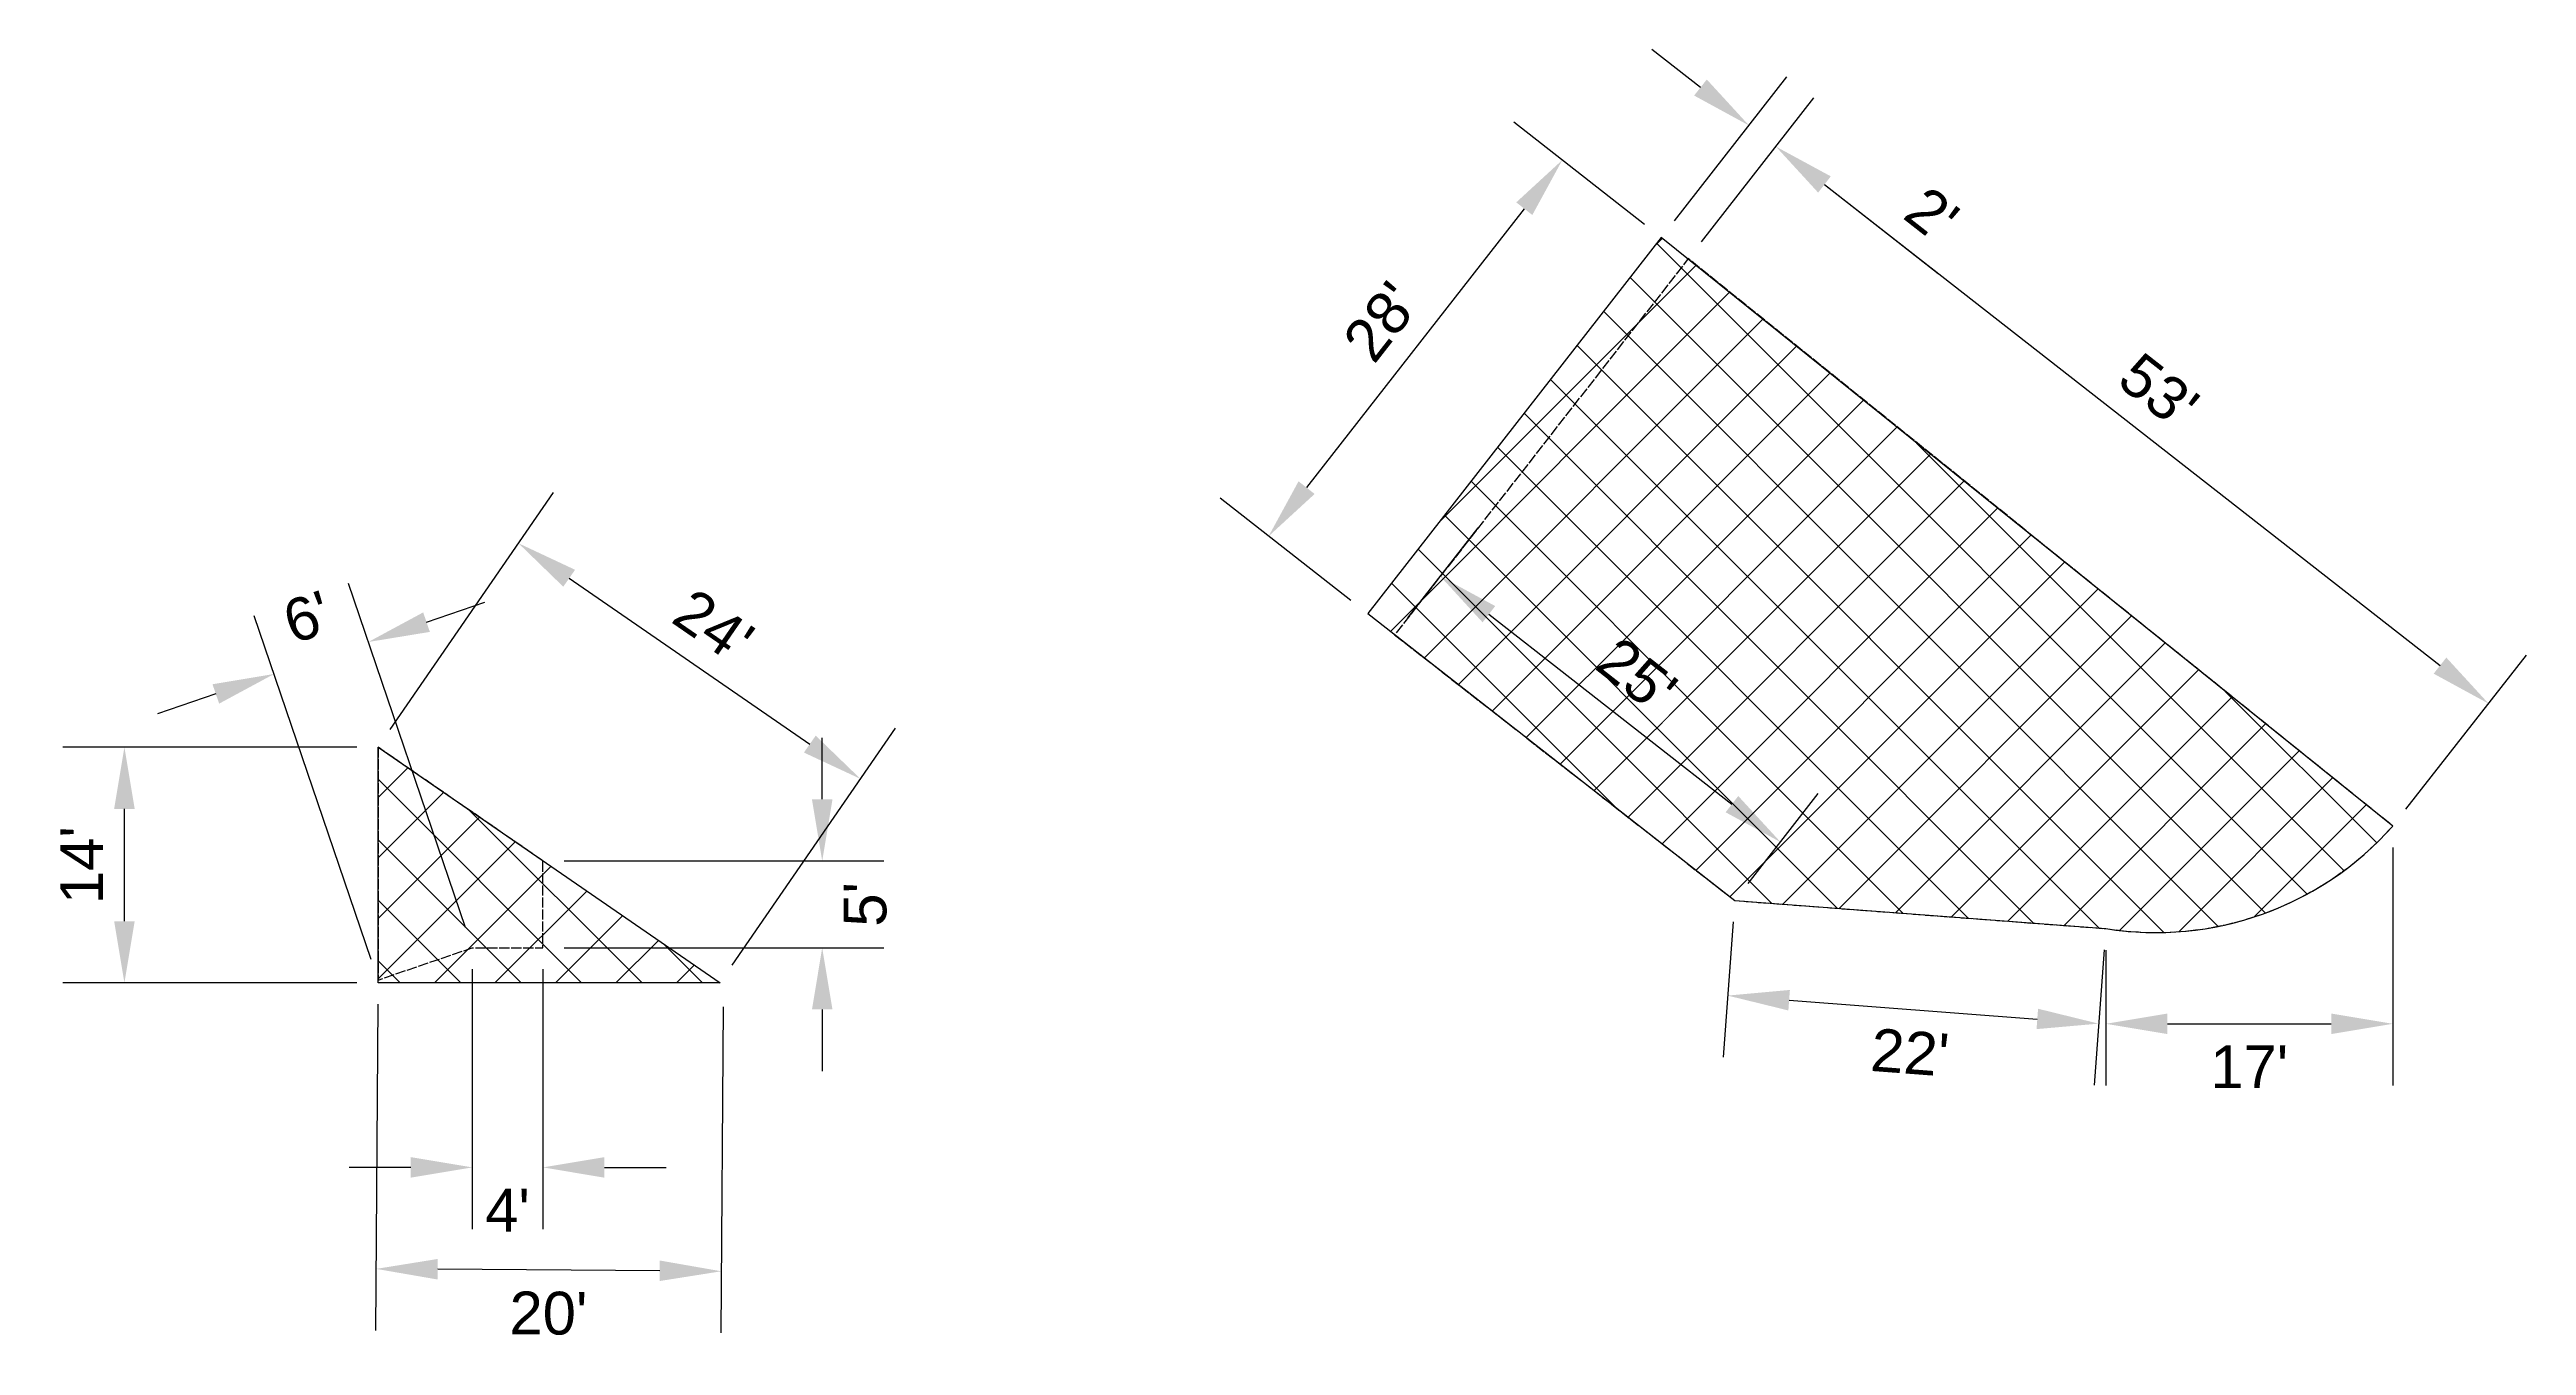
# Model space of a CAD drawing. Extents: x 6427206 to 6435731, y 1884028 to 1888410.
# Drawn here: x 6431477.1 to 6431621.9, y 1887970.8 to 1888046.6 of the extents above; entities that cross this region are included whole.
import ezdxf

# ---------------------------------------------------------------- set-up
doc = ezdxf.new("R2010")
doc.units = 0
doc.header["$MEASUREMENT"] = 0
doc.linetypes.add('ESMT', pattern=[0.7, 0.6, -0.1])
doc.layers.get('Defpoints').update_dxf_attribs({"lineweight": 25})
doc.layers.add('ANNO-DIMS-ESMT', color=150, linetype='Continuous', lineweight=25, plot=False)
for name, color, linetype, lineweight in [('C-LIMIT-LEASE-IMPACT', 7, 'Continuous', 30), ('C-LIMIT-LEASE-IMPACT-HATCH', 7, 'Continuous', 30), ('C-LIMT-ESMT', 1, 'ESMT', 30)]:
    doc.layers.add(name, color=color, linetype=linetype, lineweight=lineweight)
doc.styles.add('Arial 0.125', font='arial.ttf', dxfattribs={"height": 0.125})
doc.dimstyles.new('Arial 0.125', dxfattribs={"dimtxt": 0.125, "dimasz": 0.18, "dimexe": 0.18, "dimexo": 0.0625, "dimgap": 0.0625, "dimtad": 2, "dimdec": 0, "dimzin": 0, "dimdsep": 46, "dimtxsty": 'Arial 0.125', "dimcen": 0.09, "dimclrt": 256, "dimadec": 0, "dimazin": 0, "dimtfac": 1, "dimtdec": 0, "dimtofl": 0, "dimtmove": 0, "dimatfit": 3, "dimfxl": 1, "dimtfill": 1, "dimtolj": 1, "dimtzin": 0, "dimarcsym": 0})
pattern_1 = [(45, (0, 0), (-1.767766953, 1.767766953), []), (135, (0, 0), (-1.767766953, -1.767766953), [])]

# ---------------------------------------------------------------- blocks, each defined once
blk = doc.blocks.new('*D86')
at = {"layer": 'ANNO-DIMS-ESMT', "color": 0, "lineweight": -2, "transparency": 16777216}
for p, q in [((6431573.59, 1888044.34), (6431570.75, 1888046.56)), ((6431572.07, 1888036.55), (6431578.64, 1888044.96)), ((6431573.65, 1888035.32), (6431580.22, 1888043.73)), ((6431580.84, 1888038.68), (6431587.49, 1888033.48))]:
    blk.add_line(p, q, dxfattribs=at)
at = {"layer": 'ANNO-DIMS-ESMT', "color": 0, "transparency": 16777216}
for points in [[(6431573.96, 1888044.81), (6431573.22, 1888043.87), (6431576.43, 1888042.12)], [(6431581.21, 1888039.15), (6431580.47, 1888038.2), (6431578, 1888040.89)]]:
    blk.add_solid(points, dxfattribs=at)
at = {"layer": 'Defpoints', "color": 0, "transparency": 16777216}
for p in [(6431578, 1888040.89), (6431571.3, 1888035.57), (6431572.88, 1888034.34)]:
    blk.add_point(p, dxfattribs=at)
at = {"layer": 'ANNO-DIMS-ESMT', "transparency": 16777216, "insert": (6431587.13, 1888036.94), "char_height": 2.5, "attachment_point": 5, "rotation": 322.0023, "style": 'Arial 0.125', "bg_fill": 3, "box_fill_scale": 1.25, "bg_fill_color": 256, "bg_fill_true_color": 13158600, "bg_fill_transparency": 0}
blk.add_mtext("\\A1;2'", dxfattribs=at)
blk = doc.blocks.new('*D87')
at = {"layer": 'ANNO-DIMS-ESMT', "color": 0, "lineweight": -2, "transparency": 16777216}
for p, q in [((6431573.65, 1888035.32), (6431580.22, 1888043.73)), ((6431580.84, 1888038.68), (6431616.83, 1888010.56)), ((6431614.84, 1888002.17), (6431621.89, 1888011.18))]:
    blk.add_line(p, q, dxfattribs=at)
at = {"layer": 'ANNO-DIMS-ESMT', "color": 0, "transparency": 16777216}
for points in [[(6431581.21, 1888039.15), (6431580.47, 1888038.2), (6431578, 1888040.89)], [(6431617.2, 1888011.03), (6431616.46, 1888010.09), (6431619.67, 1888008.34)]]:
    blk.add_solid(points, dxfattribs=at)
at = {"layer": 'Defpoints', "color": 0, "transparency": 16777216}
for p in [(6431572.88, 1888034.34), (6431619.67, 1888008.34), (6431614.07, 1888001.18)]:
    blk.add_point(p, dxfattribs=at)
at = {"layer": 'ANNO-DIMS-ESMT', "transparency": 16777216, "insert": (6431600.39, 1888026.61), "char_height": 2.5, "attachment_point": 5, "rotation": 322.0023, "style": 'Arial 0.125', "bg_fill": 3, "box_fill_scale": 1.25, "bg_fill_color": 256, "bg_fill_true_color": 13158600, "bg_fill_transparency": 0}
blk.add_mtext("\\A1;53'", dxfattribs=at)
blk = doc.blocks.new('*D88')
at = {"layer": 'ANNO-DIMS-ESMT', "color": 0, "lineweight": -2, "transparency": 16777216}
for p, q in [((6431570.32, 1888036.34), (6431562.67, 1888042.31)), ((6431563.29, 1888037.26), (6431550.56, 1888020.96)), ((6431553.15, 1888014.36), (6431545.51, 1888020.34))]:
    blk.add_line(p, q, dxfattribs=at)
at = {"layer": 'ANNO-DIMS-ESMT', "color": 0, "transparency": 16777216}
for points in [[(6431562.82, 1888037.63), (6431563.76, 1888036.89), (6431565.51, 1888040.1)], [(6431550.09, 1888021.33), (6431551.03, 1888020.59), (6431548.34, 1888018.12)]]:
    blk.add_solid(points, dxfattribs=at)
at = {"layer": 'Defpoints', "color": 0, "transparency": 16777216}
for p in [(6431571.3, 1888035.57), (6431548.34, 1888018.12), (6431554.14, 1888013.6)]:
    blk.add_point(p, dxfattribs=at)
at = {"layer": 'ANNO-DIMS-ESMT', "transparency": 16777216, "insert": (6431554.93, 1888030.66), "char_height": 2.5, "attachment_point": 5, "rotation": 52.0023, "style": 'Arial 0.125', "bg_fill": 3, "box_fill_scale": 1.25, "bg_fill_color": 256, "bg_fill_true_color": 13158600, "bg_fill_transparency": 0}
blk.add_mtext("\\A1;28'", dxfattribs=at)
blk = doc.blocks.new('*D89')
at = {"layer": 'ANNO-DIMS-ESMT', "color": 0, "lineweight": -2, "transparency": 16777216}
for p, q in [((6431556.48, 1888013.35), (6431560.6, 1888018.62)), ((6431561.22, 1888013.56), (6431575.43, 1888002.46)), ((6431576.37, 1887997.82), (6431580.48, 1888003.08))]:
    blk.add_line(p, q, dxfattribs=at)
at = {"layer": 'ANNO-DIMS-ESMT', "color": 0, "transparency": 16777216}
for points in [[(6431561.59, 1888014.04), (6431560.85, 1888013.09), (6431558.38, 1888015.78)], [(6431575.8, 1888002.94), (6431575.06, 1888001.99), (6431578.27, 1888000.25)]]:
    blk.add_solid(points, dxfattribs=at)
at = {"layer": 'Defpoints', "color": 0, "transparency": 16777216}
for p in [(6431555.71, 1888012.36), (6431578.27, 1888000.25), (6431575.6, 1887996.83)]:
    blk.add_point(p, dxfattribs=at)
at = {"layer": 'ANNO-DIMS-ESMT', "transparency": 16777216, "insert": (6431569.88, 1888010), "char_height": 2.5, "attachment_point": 5, "rotation": 322.0039, "style": 'Arial 0.125', "bg_fill": 3, "box_fill_scale": 1.25, "bg_fill_color": 256, "bg_fill_true_color": 13158600, "bg_fill_transparency": 0}
blk.add_mtext("\\A1;25'", dxfattribs=at)
blk = doc.blocks.new('*D90')
at = {"layer": 'ANNO-DIMS-ESMT', "color": 0, "lineweight": -2, "transparency": 16777216}
for p, q in [((6431575.51, 1887995.58), (6431574.91, 1887987.69)), ((6431597.2, 1887993.95), (6431596.6, 1887986.05)), ((6431578.77, 1887991.01), (6431593.28, 1887989.91))]:
    blk.add_line(p, q, dxfattribs=at)
at = {"layer": 'ANNO-DIMS-ESMT', "color": 0, "transparency": 16777216}
for points in [[(6431578.82, 1887991.61), (6431578.73, 1887990.41), (6431575.18, 1887991.28)], [(6431593.33, 1887990.51), (6431593.24, 1887989.32), (6431596.87, 1887989.64)]]:
    blk.add_solid(points, dxfattribs=at)
at = {"layer": 'Defpoints', "color": 0, "transparency": 16777216}
for p in [(6431575.6, 1887996.83), (6431597.29, 1887995.19), (6431596.87, 1887989.64)]:
    blk.add_point(p, dxfattribs=at)
at = {"layer": 'ANNO-DIMS-ESMT', "transparency": 16777216, "insert": (6431585.84, 1887987.96), "char_height": 2.5, "attachment_point": 5, "rotation": 355.6889, "style": 'Arial 0.125', "bg_fill": 3, "box_fill_scale": 1.25, "bg_fill_color": 256, "bg_fill_true_color": 13158600, "bg_fill_transparency": 0}
blk.add_mtext("\\A1;22'", dxfattribs=at)
blk = doc.blocks.new('*D91')
at = {"layer": 'ANNO-DIMS-ESMT', "color": 0, "lineweight": -2, "transparency": 16777216}
for p, q in [((6431614.07, 1887999.93), (6431614.07, 1887986.03)), ((6431597.29, 1887993.94), (6431597.29, 1887986.03)), ((6431600.89, 1887989.63), (6431610.47, 1887989.63))]:
    blk.add_line(p, q, dxfattribs=at)
at = {"layer": 'ANNO-DIMS-ESMT', "color": 0, "transparency": 16777216}
for points in [[(6431600.89, 1887990.23), (6431600.89, 1887989.03), (6431597.29, 1887989.63)], [(6431610.47, 1887990.23), (6431610.47, 1887989.03), (6431614.07, 1887989.63)]]:
    blk.add_solid(points, dxfattribs=at)
at = {"layer": 'Defpoints', "color": 0, "transparency": 16777216}
for p in [(6431614.07, 1888001.18), (6431597.29, 1887995.19), (6431614.07, 1887989.63)]:
    blk.add_point(p, dxfattribs=at)
at = {"layer": 'ANNO-DIMS-ESMT', "transparency": 16777216, "insert": (6431605.68, 1887987.12), "char_height": 2.5, "attachment_point": 5, "style": 'Arial 0.125', "bg_fill": 3, "box_fill_scale": 1.25, "bg_fill_color": 256, "bg_fill_true_color": 13158600, "bg_fill_transparency": 0}
blk.add_mtext("\\A1;17'", dxfattribs=at)
blk = doc.blocks.new('*D92')
at = {"layer": 'ANNO-DIMS-ESMT', "color": 0, "lineweight": -2, "transparency": 16777216}
for p, q in [((6431495.02, 1888005.79), (6431477.84, 1888005.79)), ((6431481.44, 1887995.62), (6431481.44, 1888002.19)), ((6431495.02, 1887992.02), (6431477.84, 1887992.02))]:
    blk.add_line(p, q, dxfattribs=at)
at = {"layer": 'ANNO-DIMS-ESMT', "color": 0, "transparency": 16777216}
for points in [[(6431480.84, 1888002.19), (6431482.04, 1888002.19), (6431481.44, 1888005.79)], [(6431480.84, 1887995.62), (6431482.04, 1887995.62), (6431481.44, 1887992.02)]]:
    blk.add_solid(points, dxfattribs=at)
at = {"layer": 'Defpoints', "color": 0, "transparency": 16777216}
for p in [(6431481.44, 1888005.79), (6431496.27, 1888005.79), (6431496.27, 1887992.02)]:
    blk.add_point(p, dxfattribs=at)
at = {"layer": 'ANNO-DIMS-ESMT', "transparency": 16777216, "insert": (6431478.94, 1887998.9), "char_height": 2.5, "attachment_point": 5, "rotation": 90, "style": 'Arial 0.125', "bg_fill": 3, "box_fill_scale": 1.25, "bg_fill_color": 256, "bg_fill_true_color": 13158600, "bg_fill_transparency": 0}
blk.add_mtext("\\A1;14'", dxfattribs=at)
blk = doc.blocks.new('*D93')
at = {"layer": 'ANNO-DIMS-ESMT', "color": 0, "lineweight": -2, "transparency": 16777216}
for p, q in [((6431496.98, 1888006.82), (6431506.52, 1888020.67)), ((6431507.45, 1888015.67), (6431521.52, 1888005.98)), ((6431516.98, 1887993.05), (6431526.52, 1888006.9))]:
    blk.add_line(p, q, dxfattribs=at)
at = {"layer": 'ANNO-DIMS-ESMT', "color": 0, "transparency": 16777216}
for points in [[(6431507.79, 1888016.16), (6431507.1, 1888015.17), (6431504.48, 1888017.71)], [(6431521.86, 1888006.47), (6431521.17, 1888005.48), (6431524.48, 1888003.94)]]:
    blk.add_solid(points, dxfattribs=at)
at = {"layer": 'Defpoints', "color": 0, "transparency": 16777216}
for p in [(6431496.27, 1888005.79), (6431524.48, 1888003.94), (6431516.27, 1887992.02)]:
    blk.add_point(p, dxfattribs=at)
at = {"layer": 'ANNO-DIMS-ESMT', "transparency": 16777216, "insert": (6431515.9, 1888012.89), "char_height": 2.5, "attachment_point": 5, "rotation": 325.4483, "style": 'Arial 0.125', "bg_fill": 3, "box_fill_scale": 1.25, "bg_fill_color": 256, "bg_fill_true_color": 13158600, "bg_fill_transparency": 0}
blk.add_mtext("\\A1;24'", dxfattribs=at)
blk = doc.blocks.new('*D94')
at = {"layer": 'ANNO-DIMS-ESMT', "color": 0, "lineweight": -2, "transparency": 16777216}
for p, q in [((6431496.26, 1887990.77), (6431496.13, 1887971.71)), ((6431516.44, 1887990.63), (6431516.31, 1887971.57)), ((6431512.74, 1887975.2), (6431499.76, 1887975.29))]:
    blk.add_line(p, q, dxfattribs=at)
at = {"layer": 'ANNO-DIMS-ESMT', "color": 0, "transparency": 16777216}
for points in [[(6431499.76, 1887975.89), (6431499.75, 1887974.69), (6431496.16, 1887975.31)], [(6431512.74, 1887975.8), (6431512.73, 1887974.6), (6431516.34, 1887975.17)]]:
    blk.add_solid(points, dxfattribs=at)
at = {"layer": 'Defpoints', "color": 0, "transparency": 16777216}
for p in [(6431496.27, 1887992.02), (6431516.45, 1887991.88), (6431496.16, 1887975.31)]:
    blk.add_point(p, dxfattribs=at)
at = {"layer": 'ANNO-DIMS-ESMT', "transparency": 16777216, "insert": (6431506.23, 1887972.71), "char_height": 2.5, "attachment_point": 5, "rotation": 359.6057, "style": 'Arial 0.125', "bg_fill": 3, "box_fill_scale": 1.25, "bg_fill_color": 256, "bg_fill_true_color": 13158600, "bg_fill_transparency": 0}
blk.add_mtext("\\A1;20'", dxfattribs=at)
blk = doc.blocks.new('*D95')
at = {"layer": 'ANNO-DIMS-ESMT', "color": 0, "lineweight": -2, "transparency": 16777216}
for p, q in [((6431501.38, 1887995.25), (6431494.54, 1888015.35)), ((6431499.11, 1888013.1), (6431502.51, 1888014.26)), ((6431495.87, 1887993.38), (6431489.03, 1888013.47)), ((6431486.78, 1888008.91), (6431483.37, 1888007.75))]:
    blk.add_line(p, q, dxfattribs=at)
at = {"layer": 'ANNO-DIMS-ESMT', "color": 0, "transparency": 16777216}
for points in [[(6431498.91, 1888013.67), (6431499.3, 1888012.53), (6431495.7, 1888011.94)], [(6431486.59, 1888009.47), (6431486.98, 1888008.34), (6431490.19, 1888010.07)]]:
    blk.add_solid(points, dxfattribs=at)
at = {"layer": 'Defpoints', "color": 0, "transparency": 16777216}
for p in [(6431495.7, 1888011.94), (6431501.78, 1887994.07), (6431496.27, 1887992.19)]:
    blk.add_point(p, dxfattribs=at)
at = {"layer": 'ANNO-DIMS-ESMT', "transparency": 16777216, "insert": (6431492.13, 1888013.39), "char_height": 2.5, "attachment_point": 5, "rotation": 18.7949, "style": 'Arial 0.125', "bg_fill": 3, "box_fill_scale": 1.25, "bg_fill_color": 256, "bg_fill_true_color": 13158600, "bg_fill_transparency": 0}
blk.add_mtext("\\A1;6'", dxfattribs=at)
blk = doc.blocks.new('*D96')
at = {"layer": 'ANNO-DIMS-ESMT', "color": 0, "lineweight": -2, "transparency": 16777216}
for p, q in [((6431522.24, 1888002.75), (6431522.24, 1888006.35)), ((6431507.16, 1887999.15), (6431525.84, 1887999.15)), ((6431507.16, 1887994.07), (6431525.84, 1887994.07)), ((6431522.24, 1887990.47), (6431522.24, 1887986.87))]:
    blk.add_line(p, q, dxfattribs=at)
at = {"layer": 'ANNO-DIMS-ESMT', "color": 0, "transparency": 16777216}
for points in [[(6431521.64, 1888002.75), (6431522.84, 1888002.75), (6431522.24, 1887999.15)], [(6431521.64, 1887990.47), (6431522.84, 1887990.47), (6431522.24, 1887994.07)]]:
    blk.add_solid(points, dxfattribs=at)
at = {"layer": 'Defpoints', "color": 0, "transparency": 16777216}
for p in [(6431505.91, 1887999.15), (6431505.91, 1887994.07)]:
    blk.add_point(p, dxfattribs=at)
at = {"layer": 'ANNO-DIMS-ESMT', "transparency": 16777216, "insert": (6431524.76, 1887996.61), "char_height": 2.5, "attachment_point": 5, "rotation": 90, "style": 'Arial 0.125', "bg_fill": 3, "box_fill_scale": 1.25, "bg_fill_color": 256, "bg_fill_true_color": 13158600, "bg_fill_transparency": 0}
blk.add_mtext("\\A1;5'", dxfattribs=at)
at = {"layer": 'Defpoints', "color": 0, "transparency": 16777216}
blk.add_point((6431522.24, 1887999.15), dxfattribs=at)
blk = doc.blocks.new('*D97')
at = {"layer": 'ANNO-DIMS-ESMT', "color": 0, "lineweight": -2, "transparency": 16777216}
for p, q in [((6431501.78, 1887992.82), (6431501.78, 1887977.64)), ((6431505.91, 1887992.82), (6431505.91, 1887977.64)), ((6431498.18, 1887981.24), (6431494.58, 1887981.24)), ((6431509.51, 1887981.24), (6431513.11, 1887981.24))]:
    blk.add_line(p, q, dxfattribs=at)
at = {"layer": 'ANNO-DIMS-ESMT', "color": 0, "transparency": 16777216}
for points in [[(6431498.18, 1887981.84), (6431498.18, 1887980.64), (6431501.78, 1887981.24)], [(6431509.51, 1887981.84), (6431509.51, 1887980.64), (6431505.91, 1887981.24)]]:
    blk.add_solid(points, dxfattribs=at)
at = {"layer": 'Defpoints', "color": 0, "transparency": 16777216}
for p in [(6431501.78, 1887994.07), (6431505.91, 1887994.07)]:
    blk.add_point(p, dxfattribs=at)
at = {"layer": 'ANNO-DIMS-ESMT', "transparency": 16777216, "insert": (6431503.84, 1887978.74), "char_height": 2.5, "attachment_point": 5, "style": 'Arial 0.125', "bg_fill": 3, "box_fill_scale": 1.25, "bg_fill_color": 256, "bg_fill_true_color": 13158600, "bg_fill_transparency": 0}
blk.add_mtext("\\A1;4'", dxfattribs=at)
at = {"layer": 'Defpoints', "color": 0, "transparency": 16777216}
blk.add_point((6431505.91, 1887981.24), dxfattribs=at)

msp = doc.modelspace()

# ---------------------------------------------------------------- linework, layer by layer
at = {"layer": 'C-LIMT-ESMT', "flags": 128}
msp.add_lwpolyline([(6431555.71, 1888012.36), (6431575.6, 1887996.83), (6431597.29, 1887995.19, 0.255698), (6431614.07, 1888001.18), (6431572.88, 1888034.34)], format="xyb", close=True, dxfattribs=at)
msp.add_lwpolyline([(6431496.27, 1888005.79), (6431496.27, 1887992.19), (6431501.78, 1887994.07), (6431505.91, 1887994.07), (6431505.91, 1887999.15)], close=True, dxfattribs=at)

# ---------------------------------------------------------------- next in the draw order: dimensions: what is measured, and where the dimension line sits
at = {"layer": 'ANNO-DIMS-ESMT'}
dim = msp.add_aligned_dim(p1=(6431571.3, 1888035.57), p2=(6431572.88, 1888034.34), distance=8.32, dimstyle='Arial 0.125', override={"dimpost": "'"}, dxfattribs=at)
dim.commit()
dim.dimension.update_dxf_attribs({"geometry": '*D86', "text_midpoint": (6431587.13, 1888036.94)})
dim = msp.add_linear_dim(base=(6431481.44, 1888005.79), p1=(6431496.27, 1887992.02), p2=(6431496.27, 1888005.79), angle=90, dimstyle='Arial 0.125', override={"dimpost": "'"}, dxfattribs=at)
dim.commit()
dim.dimension.update_dxf_attribs({"geometry": '*D92', "text_midpoint": (6431478.94, 1887998.9)})

# ---------------------------------------------------------------- next in the draw order: dimensions: what is measured, and where the dimension line sits
dim = msp.add_linear_dim(base=(6431619.67, 1888008.34), p1=(6431572.88, 1888034.34), p2=(6431614.07, 1888001.18), angle=142.0023, dimstyle='Arial 0.125', override={"dimpost": "'"}, dxfattribs=at)
dim.commit()
dim.dimension.update_dxf_attribs({"geometry": '*D87', "text_midpoint": (6431600.39, 1888026.61)})
for p1, p2, distance, picture, middle in [((6431571.3, 1888035.57), (6431554.14, 1888013.6), -7.36, '*D88', (6431554.93, 1888030.66)), ((6431496.27, 1888005.79), (6431516.27, 1887992.02), 14.47, '*D93', (6431515.9, 1888012.89))]:
    dim = msp.add_aligned_dim(p1=p1, p2=p2, distance=distance, dimstyle='Arial 0.125', override={"dimpost": "'"}, dxfattribs=at)
    dim.commit()
    dim.dimension.update_dxf_attribs({"geometry": picture, "text_midpoint": middle})

# ---------------------------------------------------------------- next in the draw order: dimensions: what is measured, and where the dimension line sits
for p1, p2, distance, picture, middle in [((6431555.71, 1888012.36), (6431575.6, 1887996.83), 4.33, '*D89', (6431569.88, 1888010)), ((6431516.45, 1887991.88), (6431496.27, 1887992.02), 16.71, '*D94', (6431506.23, 1887972.71))]:
    dim = msp.add_aligned_dim(p1=p1, p2=p2, distance=distance, dimstyle='Arial 0.125', override={"dimpost": "'"}, dxfattribs=at)
    dim.commit()
    dim.dimension.update_dxf_attribs({"geometry": picture, "text_midpoint": middle})

# ---------------------------------------------------------------- next in the draw order: dimensions: what is measured, and where the dimension line sits
for p1, p2, distance, picture, middle in [((6431496.27, 1887992.19), (6431501.78, 1887994.07), 18.88, '*D95', (6431492.13, 1888013.39)), ((6431505.91, 1887994.07), (6431505.91, 1887999.15), -16.33, '*D96', (6431524.76, 1887996.61)), ((6431575.6, 1887996.83), (6431597.29, 1887995.19), -5.57, '*D90', (6431585.84, 1887987.96))]:
    dim = msp.add_aligned_dim(p1=p1, p2=p2, distance=distance, dimstyle='Arial 0.125', override={"dimpost": "'"}, dxfattribs=at)
    dim.commit()
    dim.dimension.update_dxf_attribs({"geometry": picture, "text_midpoint": middle})

# ---------------------------------------------------------------- next in the draw order: dimensions: what is measured, and where the dimension line sits
dim = msp.add_linear_dim(base=(6431614.07, 1887989.63), p1=(6431597.29, 1887995.19), p2=(6431614.07, 1888001.18), dimstyle='Arial 0.125', override={"dimpost": "'"}, dxfattribs=at)
dim.commit()
dim.dimension.update_dxf_attribs({"geometry": '*D91', "text_midpoint": (6431605.68, 1887987.12)})
dim = msp.add_linear_dim(base=(6431505.91, 1887981.24), p1=(6431501.78, 1887994.07), p2=(6431505.91, 1887994.07), angle=0, dimstyle='Arial 0.125', override={"dimpost": "'"}, dxfattribs=at)
dim.commit()
dim.dimension.update_dxf_attribs({"geometry": '*D97', "text_midpoint": (6431503.84, 1887981.24), "dimtype": 161})

# ---------------------------------------------------------------- next in the draw order: hatches: boundary and pattern name
at = {"layer": 'C-LIMIT-LEASE-IMPACT-HATCH'}
h = msp.add_hatch(dxfattribs=at)
h.set_pattern_fill('ANSI37', color=256)
h.set_pattern_definition(pattern_1)
edge = h.paths.add_edge_path()
edge.add_line((6431554.14, 1888013.6), (6431575.6, 1887996.83))
edge.add_line((6431575.6, 1887996.83), (6431597.29, 1887995.19))
edge.add_arc((6431600.21, 1888013.52), 18.56, 260.9459, 318.3184)
edge.add_line((6431614.07, 1888001.18), (6431571.3, 1888035.57))
edge.add_line((6431571.3, 1888035.57), (6431554.14, 1888013.6))
h = msp.add_hatch(dxfattribs=at)
h.set_pattern_fill('ANSI37', color=256)
h.set_pattern_definition(pattern_1)
h.paths.add_polyline_path([(6431516.27, 1887992.02), (6431496.27, 1887992.02), (6431496.27, 1888005.79)])

# ---------------------------------------------------------------- next in the draw order: linework, layer by layer
at = {"layer": 'C-LIMIT-LEASE-IMPACT', "flags": 128}
msp.add_lwpolyline([(6431554.14, 1888013.6), (6431575.6, 1887996.83), (6431597.29, 1887995.19, 0.255698), (6431614.07, 1888001.18), (6431571.3, 1888035.57)], format="xyb", close=True, dxfattribs=at)
msp.add_lwpolyline([(6431516.27, 1887992.02), (6431496.27, 1887992.02), (6431496.27, 1888005.79)], close=True, dxfattribs=at)

doc.saveas('drawing.dxf')
